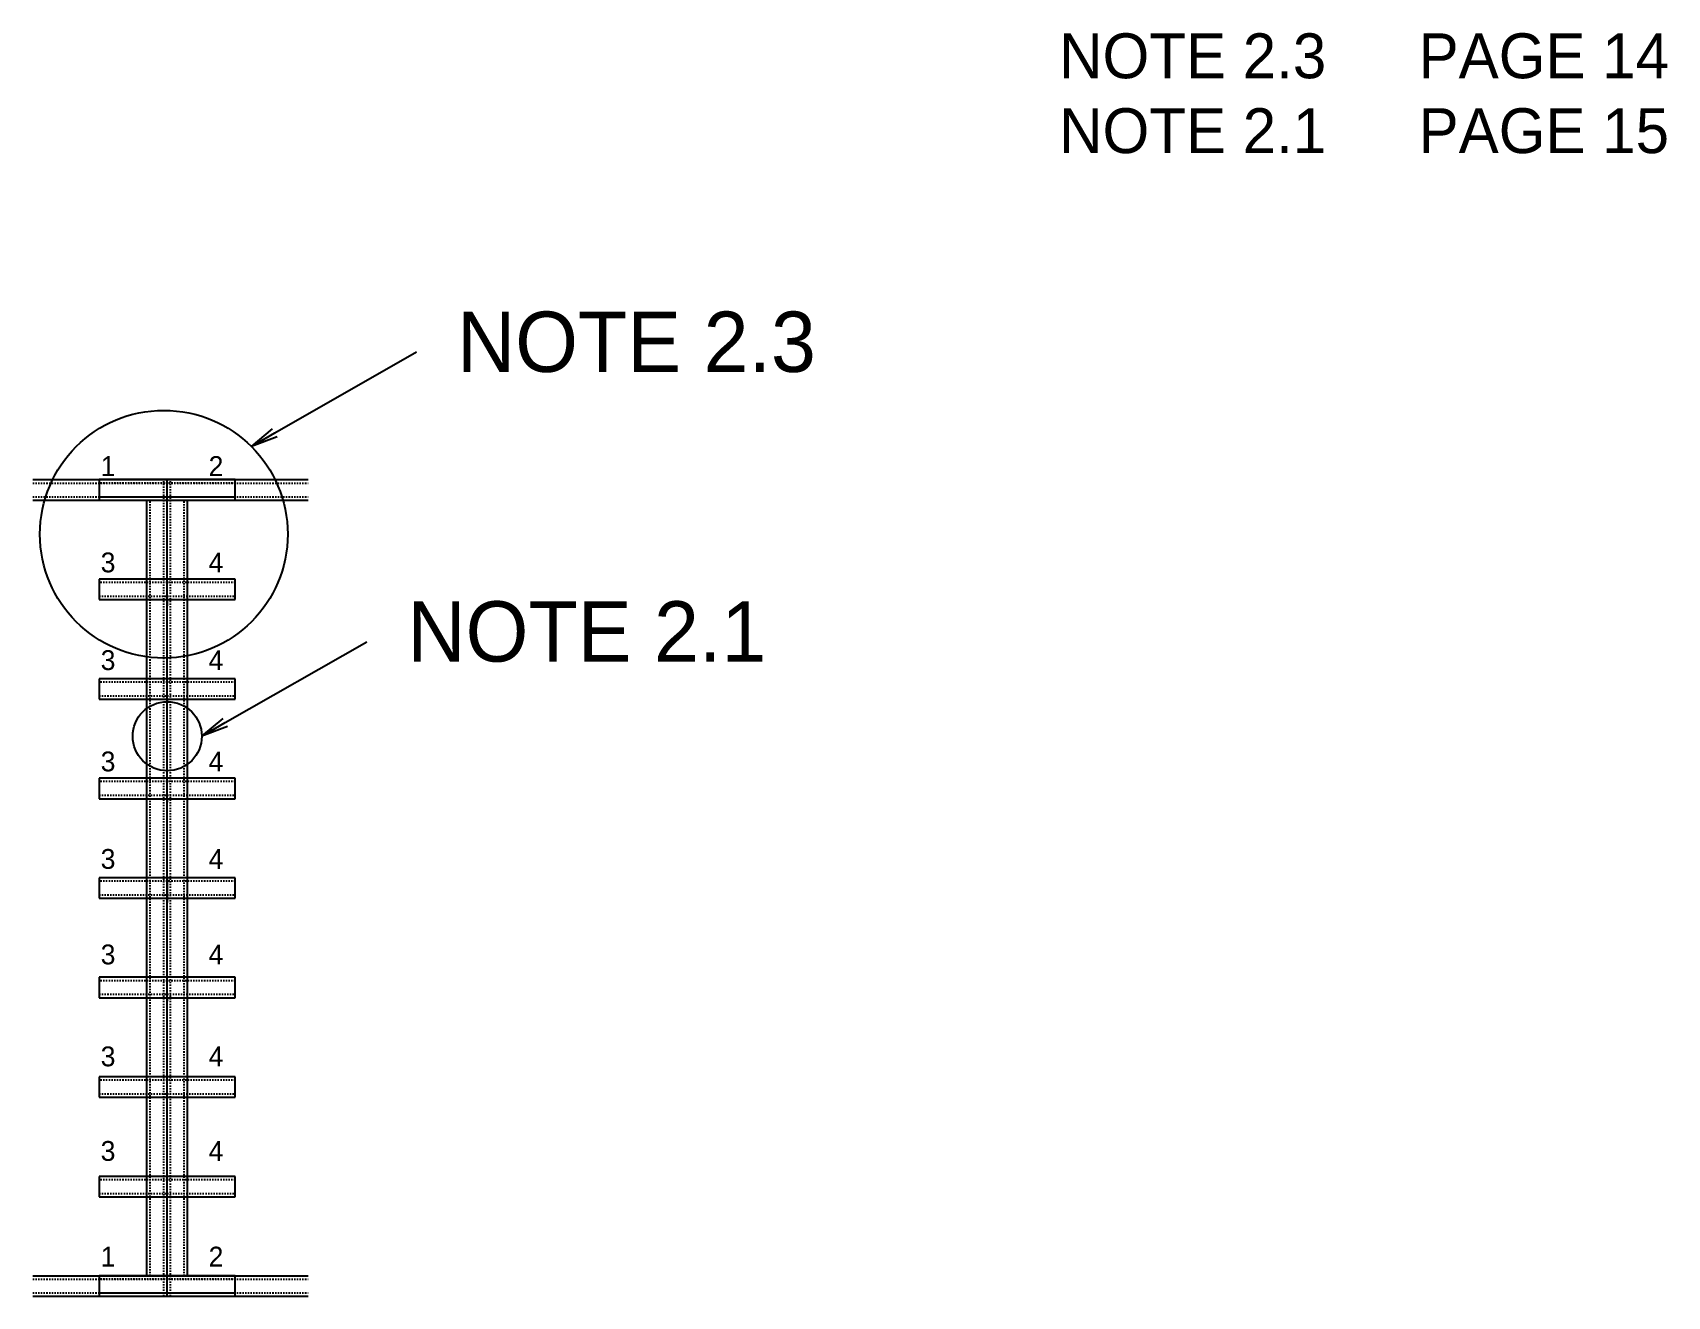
# Model space of a CAD drawing. Header units: inches. Extents: x 1631 to 16634, y 11819 to 13981.
# Drawn here: x 2565 to 2685, y 12105.9 to 12198.8 of the extents above; entities that cross this region are included whole.
import ezdxf

# ---------------------------------------------------------------- set-up
doc = ezdxf.new("R2010")
doc.units = ezdxf.units.IN
doc.header["$MEASUREMENT"] = 0
doc.linetypes.add('HIDDEN', pattern=[0.375, 0.25, -0.125])
for name, color, linetype in [('STECH', 7, 'HIDDEN'), ('TEXT', 7, 'Continuous'), ('WEBB', 5, 'Continuous')]:
    doc.layers.add(name, color=color, linetype=linetype)

msp = doc.modelspace()

# ---------------------------------------------------------------- texts
at = {"layer": 'TEXT'}
for s, height, p in [('NOTE 2.3', 4.4353, (2596.12958, 12173.83579)), ('1', 1.45767, (2569.96622, 12166.19303)), ('2', 1.45767, (2577.89384, 12166.19303)), ('3', 1.45767, (2569.96622, 12159.11319)), ('4', 1.45767, (2577.89384, 12159.11319)), ('NOTE 2.1', 4.4353, (2592.4861, 12152.55301)), ('3', 1.45767, (2569.96622, 12151.93449)), ('4', 1.45767, (2577.89384, 12151.93449)), ('3', 1.45767, (2569.96622, 12144.49014)), ('4', 1.45767, (2577.89384, 12144.49014)), ('3', 1.45767, (2569.96622, 12137.33032)), ('4', 1.45767, (2577.89384, 12137.33032)), ('3', 1.45767, (2569.96622, 12130.31091)), ('4', 1.45767, (2577.89384, 12130.31091)), ('3', 1.45767, (2569.96622, 12122.82208)), ('4', 1.45767, (2577.89384, 12122.82208)), ('3', 1.45767, (2569.96622, 12115.87559)), ('4', 1.45767, (2577.89384, 12115.87559)), ('1', 1.45767, (2569.96622, 12108.11018)), ('2', 1.45767, (2577.89384, 12108.11018))]:
    msp.add_text(s, height=height, dxfattribs=at).set_placement(p)
at = {"layer": 'TEXT', "insert": (2640.36546, 12198.7138), "char_height": 3.3, "width": 215.2819408, "attachment_point": 1}
msp.add_mtext('NOTE 2.3^IPAGE 14\\PNOTE 2.1^IPAGE 15', dxfattribs=at)

# ---------------------------------------------------------------- blocks, each defined once
blk = doc.blocks.new('_OPEN')
at = {"color": 0, "linetype": 'ByBlock'}
for p, q in [((-1, 0.167), (0, 0)), ((0, 0), (-1, -0.167)), ((0, 0), (-1, 0))]:
    blk.add_line(p, q, dxfattribs=at)

# ---------------------------------------------------------------- linework, layer by layer
at = {"layer": 'STECH', "ltscale": 0.015}
for p, q in [((2574.60498, 12105.92283), (2574.60498, 12165.92283)), ((2575.10498, 12105.92283), (2575.10498, 12165.92283)), ((2564.97275, 12165.67283), (2585.20344, 12165.67283)), ((2564.97275, 12164.67283), (2585.20344, 12164.67283)), ((2574.85498, 12165.67283), (2569.85498, 12165.67283)), ((2569.85498, 12164.67283), (2574.85498, 12164.67283)), ((2579.85498, 12165.67283), (2574.85498, 12165.67283)), ((2574.85498, 12164.67283), (2579.85498, 12164.67283)), ((2573.60498, 12107.42283), (2573.60498, 12164.42283)), ((2576.10498, 12107.42283), (2576.10498, 12164.42283)), ((2574.85498, 12158.36033), (2569.85498, 12158.36033)), ((2569.85498, 12157.36033), (2574.85498, 12157.36033)), ((2579.85498, 12158.36033), (2574.85498, 12158.36033)), ((2574.85498, 12157.36033), (2579.85498, 12157.36033)), ((2574.85498, 12151.04783), (2569.85498, 12151.04783)), ((2579.85498, 12151.04783), (2574.85498, 12151.04783)), ((2569.85498, 12150.04783), (2574.85498, 12150.04783)), ((2574.85498, 12150.04783), (2579.85498, 12150.04783)), ((2574.85498, 12143.73533), (2569.85498, 12143.73533)), ((2579.85498, 12143.73533), (2574.85498, 12143.73533)), ((2569.85498, 12142.73533), (2574.85498, 12142.73533)), ((2574.85498, 12142.73533), (2579.85498, 12142.73533)), ((2574.85498, 12136.42283), (2569.85498, 12136.42283)), ((2579.85498, 12136.42283), (2574.85498, 12136.42283)), ((2569.85498, 12135.42283), (2574.85498, 12135.42283)), ((2574.85498, 12135.42283), (2579.85498, 12135.42283)), ((2574.85498, 12129.11033), (2569.85498, 12129.11033)), ((2579.85498, 12129.11033), (2574.85498, 12129.11033)), ((2569.85498, 12128.11033), (2574.85498, 12128.11033)), ((2574.85498, 12128.11033), (2579.85498, 12128.11033)), ((2574.85498, 12121.79783), (2569.85498, 12121.79783)), ((2579.85498, 12121.79783), (2574.85498, 12121.79783)), ((2569.85498, 12120.79783), (2574.85498, 12120.79783)), ((2574.85498, 12120.79783), (2579.85498, 12120.79783)), ((2574.85498, 12114.48533), (2569.85498, 12114.48533)), ((2579.85498, 12114.48533), (2574.85498, 12114.48533)), ((2569.85498, 12113.48533), (2574.85498, 12113.48533)), ((2574.85498, 12113.48533), (2579.85498, 12113.48533)), ((2564.97275, 12107.17283), (2585.20344, 12107.17283)), ((2574.85498, 12107.17283), (2569.85498, 12107.17283)), ((2579.85498, 12107.17283), (2574.85498, 12107.17283)), ((2564.97275, 12106.17283), (2585.20344, 12106.17283)), ((2569.85498, 12106.17283), (2574.85498, 12106.17283)), ((2574.85498, 12106.17283), (2579.85498, 12106.17283))]:
    msp.add_line(p, q, dxfattribs=at)
at = {"layer": 'TEXT'}
for p, q in [((2582.76526, 12169.35786), (2593.15361, 12175.30318)), ((2579.12177, 12148.07508), (2589.51013, 12154.0204))]:
    msp.add_line(p, q, dxfattribs=at)
for centre, radius in [((2574.60498, 12161.91508), 9.09941), ((2574.85498, 12147.06882), 2.53851)]:
    msp.add_circle(centre, radius, dxfattribs=at)
at = {"layer": 'WEBB'}
for p, q in [((2564.97275, 12165.92283), (2585.20344, 12165.92283)), ((2569.85498, 12165.92283), (2569.85498, 12164.42283)), ((2574.85498, 12165.92283), (2569.85498, 12165.92283)), ((2574.85498, 12105.92283), (2574.85498, 12165.92283)), ((2574.85498, 12165.92283), (2579.85498, 12165.92283)), ((2579.85498, 12165.92283), (2574.85498, 12165.92283)), ((2579.85498, 12164.42283), (2579.85498, 12165.92283)), ((2564.97275, 12164.42283), (2585.20344, 12164.42283)), ((2569.85498, 12164.42283), (2574.85498, 12164.42283)), ((2573.35498, 12107.42283), (2573.35498, 12164.42283)), ((2574.85498, 12164.42283), (2579.85498, 12164.42283)), ((2576.35498, 12107.42283), (2576.35498, 12164.42283)), ((2569.85498, 12158.61033), (2569.85498, 12157.11033)), ((2574.85498, 12158.61033), (2569.85498, 12158.61033)), ((2579.85498, 12158.61033), (2574.85498, 12158.61033)), ((2579.85498, 12157.11033), (2579.85498, 12158.61033)), ((2569.85498, 12157.11033), (2574.85498, 12157.11033)), ((2574.85498, 12157.11033), (2574.85498, 12156.65397)), ((2574.85498, 12157.11033), (2579.85498, 12157.11033)), ((2569.85498, 12151.29783), (2569.85498, 12149.79783)), ((2574.85498, 12151.29783), (2569.85498, 12151.29783)), ((2579.85498, 12151.29783), (2574.85498, 12151.29783)), ((2579.85498, 12149.79783), (2579.85498, 12151.29783)), ((2569.85498, 12149.79783), (2574.85498, 12149.79783)), ((2574.85498, 12149.79783), (2574.85498, 12149.68475)), ((2574.85498, 12149.79783), (2579.85498, 12149.79783)), ((2569.85498, 12143.98533), (2569.85498, 12142.48533)), ((2574.85498, 12143.98533), (2569.85498, 12143.98533)), ((2579.85498, 12143.98533), (2574.85498, 12143.98533)), ((2579.85498, 12142.48533), (2579.85498, 12143.98533)), ((2569.85498, 12142.48533), (2574.85498, 12142.48533)), ((2574.85498, 12142.48533), (2574.85498, 12142.22622)), ((2574.85498, 12142.48533), (2579.85498, 12142.48533)), ((2569.85498, 12136.67283), (2569.85498, 12135.17283)), ((2574.85498, 12136.67283), (2569.85498, 12136.67283)), ((2574.85498, 12136.67283), (2574.85498, 12135.17283)), ((2579.85498, 12136.67283), (2574.85498, 12136.67283)), ((2579.85498, 12135.17283), (2579.85498, 12136.67283)), ((2569.85498, 12135.17283), (2574.85498, 12135.17283)), ((2574.85498, 12135.17283), (2574.85498, 12134.8591)), ((2574.85498, 12135.17283), (2579.85498, 12135.17283)), ((2569.85498, 12129.36033), (2569.85498, 12127.86033)), ((2574.85498, 12129.36033), (2569.85498, 12129.36033)), ((2579.85498, 12129.36033), (2574.85498, 12129.36033)), ((2579.85498, 12127.86033), (2579.85498, 12129.36033)), ((2569.85498, 12127.86033), (2574.85498, 12127.86033)), ((2574.85498, 12127.86033), (2574.85498, 12127.60272)), ((2574.85498, 12127.86033), (2579.85498, 12127.86033)), ((2569.85498, 12122.04783), (2569.85498, 12120.54783)), ((2574.85498, 12122.04783), (2569.85498, 12122.04783)), ((2579.85498, 12122.04783), (2574.85498, 12122.04783)), ((2579.85498, 12120.54783), (2579.85498, 12122.04783)), ((2569.85498, 12120.54783), (2574.85498, 12120.54783)), ((2574.85498, 12120.54783), (2579.85498, 12120.54783)), ((2569.85498, 12114.73533), (2569.85498, 12113.23533)), ((2574.85498, 12114.73533), (2569.85498, 12114.73533)), ((2579.85498, 12114.73533), (2574.85498, 12114.73533)), ((2579.85498, 12113.23533), (2579.85498, 12114.73533)), ((2569.85498, 12113.23533), (2574.85498, 12113.23533)), ((2574.85498, 12113.23533), (2579.85498, 12113.23533)), ((2564.97275, 12107.42283), (2585.20344, 12107.42283)), ((2569.85498, 12107.42283), (2569.85498, 12105.92283)), ((2574.85498, 12107.42283), (2569.85498, 12107.42283)), ((2579.85498, 12107.42283), (2574.85498, 12107.42283)), ((2579.85498, 12105.92283), (2579.85498, 12107.42283)), ((2564.97275, 12105.92283), (2585.20344, 12105.92283)), ((2569.85498, 12105.92283), (2574.85498, 12105.92283)), ((2574.85498, 12105.92283), (2579.85498, 12105.92283))]:
    msp.add_line(p, q, dxfattribs=at)

# ---------------------------------------------------------------- block references
at = {"layer": 'TEXT', "xscale": 1.999999999999913, "yscale": 2, "zscale": 2, "rotation": 210.2086803419953}
for p in [(2581.03686, 12168.35156), (2577.39337, 12147.06878)]:
    msp.add_blockref('_OPEN', p, dxfattribs=at)

msp.set_redraw_order([(e.dxf.handle, doc.entitydb.next_handle()) for e in msp.query("TEXT MTEXT ATTDEF DIMENSION ARC_DIMENSION")])  # texts and dimensions are drawn at this point

doc.saveas('drawing.dxf')
